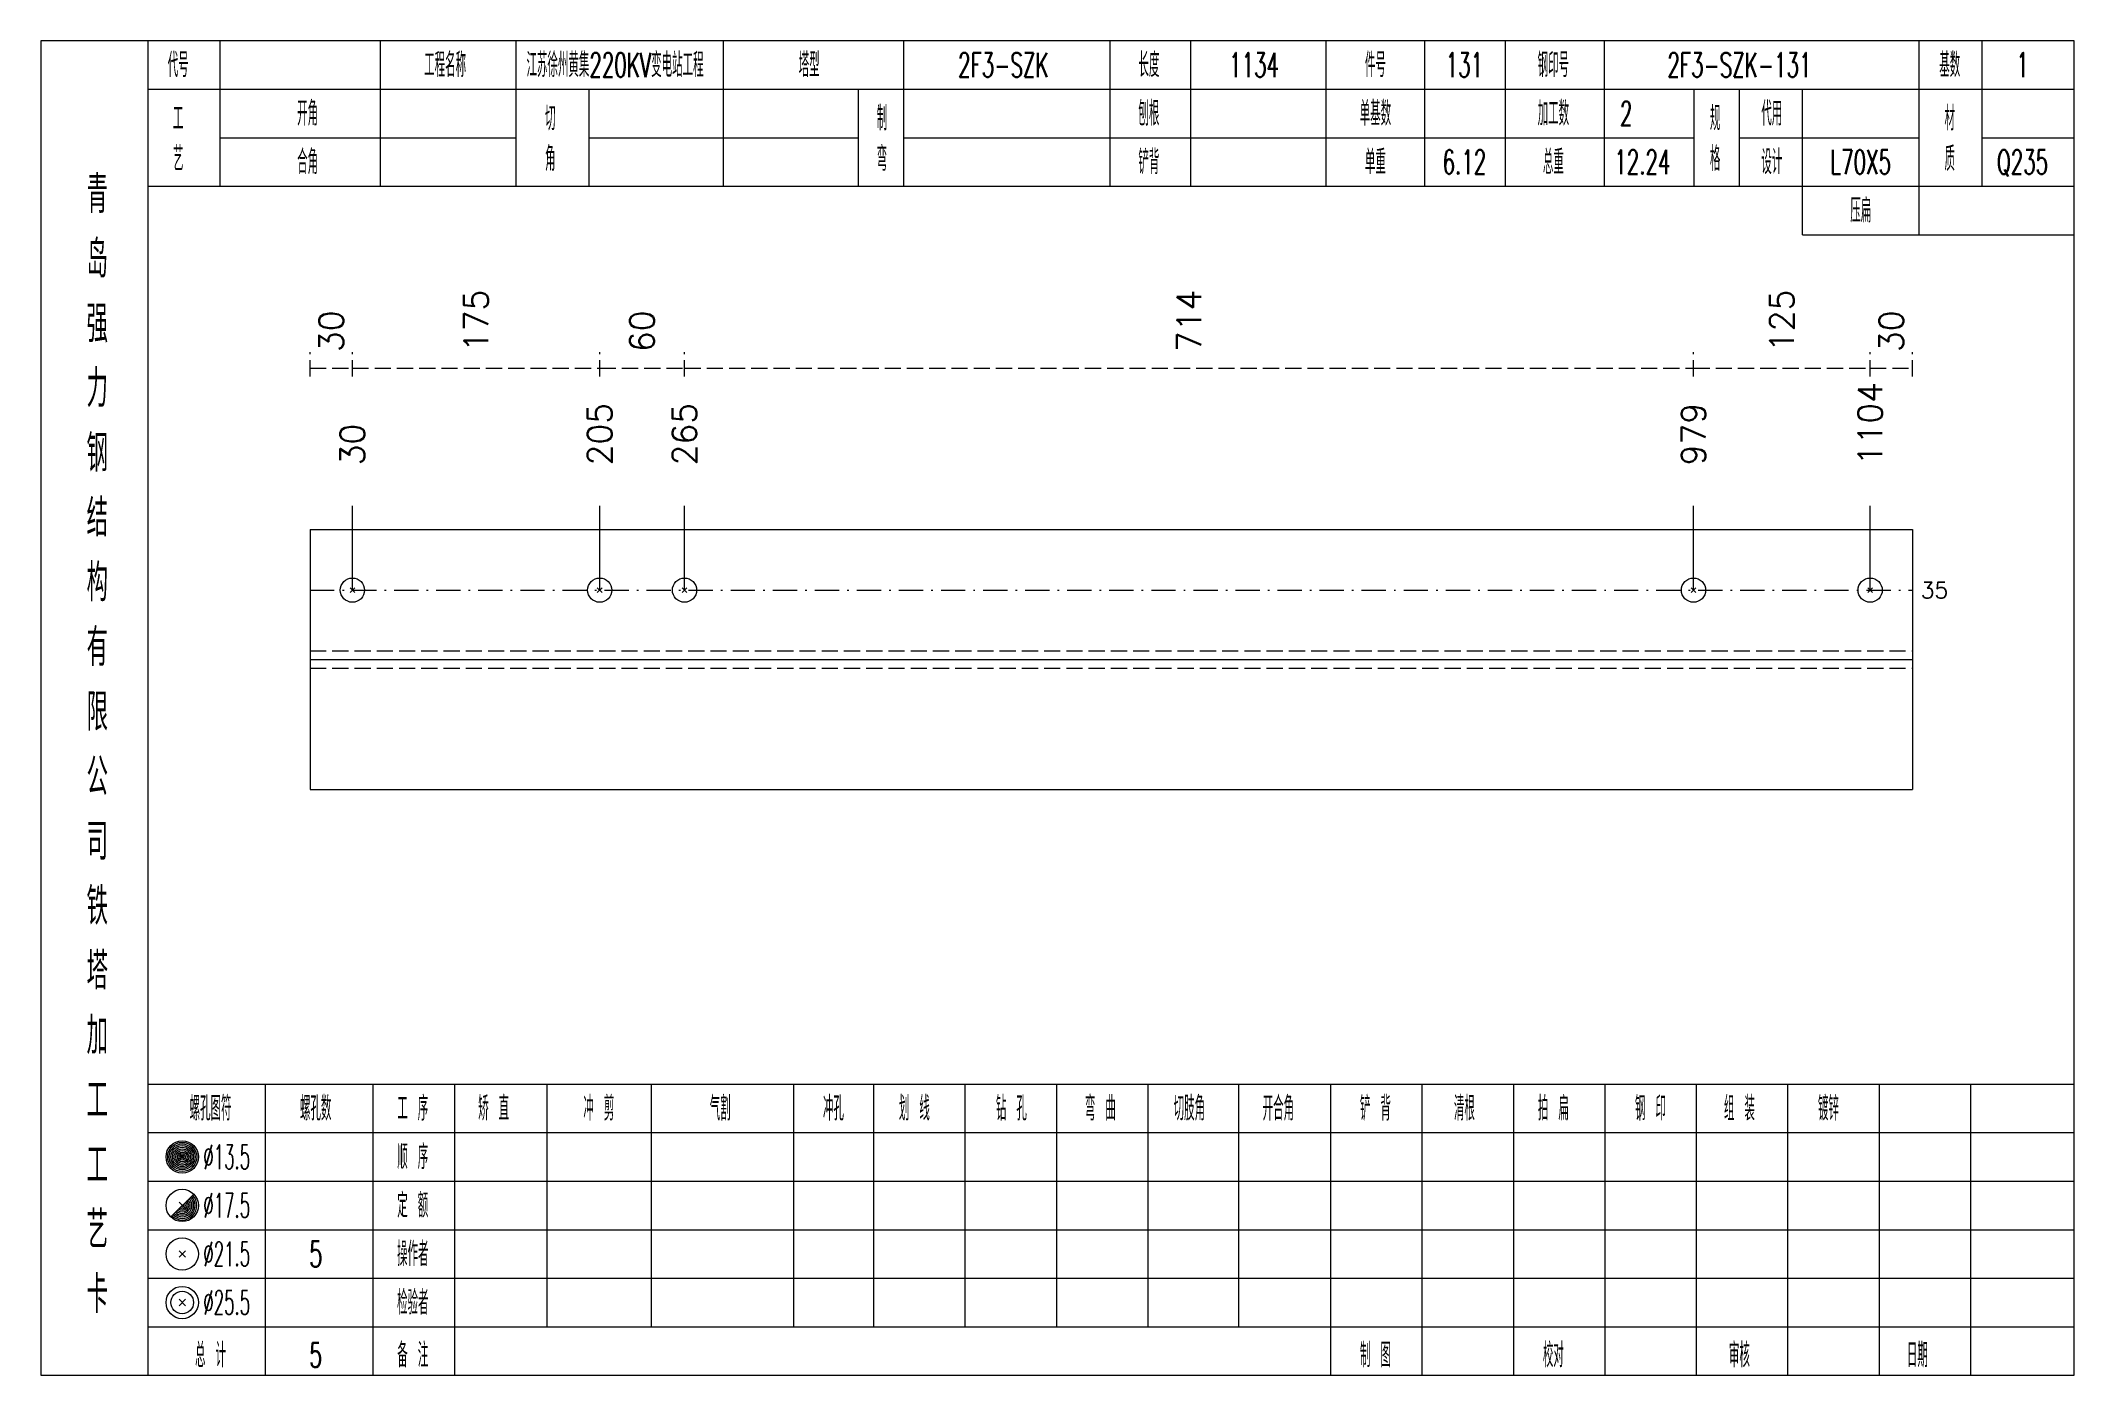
# Model space of a CAD drawing. Extents: x 0 to 4623, y -1159 to 4890.
# Drawn here: x 934.2 to 1185.6, y 4275 to 4440 of the extents above; entities that cross this region are included whole.
import ezdxf
from ezdxf.enums import TextEntityAlignment as Align

# ---------------------------------------------------------------- set-up
doc = ezdxf.new("R2010")
doc.units = 0
doc.header["$MEASUREMENT"] = 0
doc.linetypes.add('一点画线', pattern=[5.2, 3, -1, 0.2, -1])
doc.linetypes.add('虚线', pattern=[2.75, 2, -0.75])
doc.layers.get('0').update_dxf_attribs({"linetype": 'CONTINUOUS', "lineweight": 25})
for name, color, linetype, lineweight in [('1', 7, 'CONTINUOUS', 25), ('4', 7, 'CONTINUOUS', 25), ('5', 7, 'CONTINUOUS', 25)]:
    doc.layers.add(name, color=color, linetype=linetype, lineweight=lineweight)
doc.styles.get("Standard").update_dxf_attribs({"font": 'simplex.shx', "width": 0.7, "height": 3, "bigfont": 'gbhzfs.shx'})

msp = doc.modelspace()

# ---------------------------------------------------------------- texts
at = {"color": 8, "linetype": 'Continuous', "lineweight": 9}
for s, p in [('175', (988.026, 4401.5)), ('714', (1076.158, 4401.5)), ('125', (1149.441, 4401.5)), ('30', (970.12, 4401.5)), ('60', (1008.552, 4401.5)), ('30', (1162.98, 4401.5))]:
    msp.add_text(s, height=3, rotation=90, dxfattribs=at).set_placement(p, align=Align.MIDDLE_LEFT)
at = {"color": 7, "linetype": 'Continuous', "lineweight": 13}
for s, p in [('1104', (1160.359, 4387.5)), ('205', (1003.312, 4387.5)), ('265', (1013.793, 4387.5)), ('979', (1138.523, 4387.5)), ('30', (972.741, 4387.5))]:
    msp.add_text(s, height=3, rotation=90, dxfattribs=at).set_placement(p, align=Align.MIDDLE_LEFT)
msp.add_text('35', height=2, dxfattribs=at).set_placement((1166.6, 4372.071), align=Align.MIDDLE_LEFT)
at = {"layer": '4', "color": 1, "linetype": 'Continuous', "lineweight": 13}
for s, height, width, p in [('代号', 3, 0.6, (951.2, 4437)), ('工程名称', 3, 0.6, (984.2, 4437)), ('江苏徐州黄集220KV变电站工程', 3, 0.6, (1005.2, 4437)), ('塔型', 3, 0.6, (1029.2, 4437)), ('2F3-SZK', 3, 0.6, (1053.2, 4437)), ('长度', 3, 0.6, (1071.2, 4437)), ('1134', 3, 0.6, (1084.2, 4437)), ('件号', 3, 0.6, (1099.2, 4437)), ('131', 3, 0.6, (1110.2, 4437)), ('钢印号', 3, 0.6, (1121.2, 4437)), ('2F3-SZK-131', 3, 0.6, (1144.2, 4437)), ('基数', 3, 0.6, (1170.2, 4437)), ('1', 3, 0.6, (1179.2, 4437)), ('开角', 3, 0.6, (967.2, 4431)), ('制', 3, 0.6, (1038.2, 4430.4)), ('刨根', 3, 0.6, (1071.2, 4431)), ('单基数', 3, 0.6, (1099.2, 4431)), ('加工数', 3, 0.6, (1121.2, 4431)), ('2', 3, 0.6, (1130.2, 4431)), ('代用', 3, 0.6, (1148.2, 4431)), ('材', 3, 0.6, (1170.2, 4430.4)), ('工', 3, 0.6, (951.2, 4430.4)), ('切', 3, 0.6, (997.2, 4430.4)), ('规', 3, 0.6, (1141.2, 4430.4)), ('艺', 3, 0.6, (951.2, 4425.4)), ('角', 3, 0.6, (997.2, 4425.4)), ('弯', 3, 0.6, (1038.2, 4425.4)), ('格', 3, 0.6, (1141.2, 4425.4)), ('质', 3, 0.6, (1170.2, 4425.4)), ('合角', 3, 0.6, (967.2, 4425)), ('铲背', 3, 0.6, (1071.2, 4425)), ('单重', 3, 0.6, (1099.2, 4425)), ('6.12', 3, 0.6, (1110.2, 4425)), ('总重', 3, 0.6, (1121.2, 4425)), ('12.24', 3, 0.6, (1132.2, 4425)), ('设计', 3, 0.6, (1148.2, 4425)), ('L70X5', 3, 0.6, (1159.2, 4425)), ('Q235', 3, 0.6, (1179.2, 4425)), ('青', 4.6, 0.8, (941.2, 4421)), ('压扁', 3, 0.6, (1159.2, 4419)), ('岛', 4.6, 0.8, (941.2, 4413)), ('强', 4.6, 0.8, (941.2, 4405)), ('力', 4.6, 0.8, (941.2, 4397)), ('钢', 4.6, 0.8, (941.2, 4389)), ('结', 4.6, 0.8, (941.2, 4381)), ('构', 4.6, 0.8, (941.2, 4373)), ('有', 4.6, 0.8, (941.2, 4365)), ('限', 4.6, 0.8, (941.2, 4357)), ('公', 4.6, 0.8, (941.2, 4349)), ('司', 4.6, 0.8, (941.2, 4341)), ('铁', 4.6, 0.8, (941.2, 4333)), ('塔', 4.6, 0.8, (941.2, 4325)), ('加', 4.6, 0.8, (941.2, 4317)), ('工', 4.6, 0.8, (941.2, 4309)), ('螺孔图符', 3, 0.6, (955.2, 4308)), ('螺孔数', 3, 0.6, (968.2, 4308)), ('工 序', 3, 0.6, (980.2, 4308)), ('矫 直', 3, 0.6, (990.2, 4308)), ('冲 剪', 3, 0.6, (1003.2, 4308)), ('气割', 3, 0.6, (1018.2, 4308)), ('冲孔', 3, 0.6, (1032.2, 4308)), ('划 线', 3, 0.6, (1042.2, 4308)), ('钻 孔', 3, 0.6, (1054.2, 4308)), ('弯 曲', 3, 0.6, (1065.2, 4308)), ('切肢角', 3, 0.6, (1076.2, 4308)), ('开合角', 3, 0.6, (1087.2, 4308)), ('铲 背', 3, 0.6, (1099.2, 4308)), ('清根', 3, 0.6, (1110.2, 4308)), ('拍 扁', 3, 0.6, (1121.2, 4308)), ('钢 印', 3, 0.6, (1133.2, 4308)), ('组 装', 3, 0.6, (1144.2, 4308)), ('镀锌', 3, 0.6, (1155.2, 4308)), ('工', 4.6, 0.8, (941.2, 4301)), ('%%C13.5', 3, 0.5, (957.2, 4302)), ('顺 序', 3, 0.6, (980.2, 4302)), ('%%C17.5', 3, 0.5, (957.2, 4296)), ('定 额', 3, 0.6, (980.2, 4296)), ('艺', 4.6, 0.8, (941.2, 4293)), ('%%C21.5', 3, 0.5, (957.2, 4290)), ('5', 3.2, 0.6, (968.2, 4290)), ('操作者', 3, 0.6, (980.2, 4290)), ('卡', 4.6, 0.8, (941.2, 4285)), ('%%C25.5', 3, 0.5, (957.2, 4284)), ('检验者', 3, 0.6, (980.2, 4284)), ('总 计', 3, 0.6, (955.2, 4277.5)), ('5', 3, 0.6, (968.2, 4277.5)), ('备 注', 3, 0.6, (980.2, 4277.5)), ('制 图', 3, 0.6, (1099.2, 4277.5)), ('校对', 3, 0.6, (1121.2, 4277.5)), ('审核', 3, 0.6, (1144.2, 4277.5)), ('日期', 3, 0.6, (1166.2, 4277.5))]:
    msp.add_text(s, height=height, dxfattribs=dict(at, width=width)).set_placement(p, align=Align.MIDDLE_CENTER)

# ---------------------------------------------------------------- blocks, each defined once
blk = doc.blocks.new('孔21.5')
at = {"layer": '5', "color": 7, "linetype": 'Continuous', "lineweight": 13}
for p, q in [((-0.2, -0.2), (0.2, 0.2)), ((-0.2, 0.2), (0.2, -0.2))]:
    blk.add_line(p, q, dxfattribs=at)
blk.add_circle((0, 0), 1, dxfattribs=at)

# ---------------------------------------------------------------- linework, layer by layer
at = {"color": 8, "linetype": '虚线', "lineweight": 9}
for p, q in [((967.5, 4398.5), (967.5, 4401.5)), ((967.5, 4399.5), (972.741, 4399.5)), ((972.741, 4398.5), (972.741, 4401.5)), ((972.741, 4398.5), (972.741, 4401.5)), ((972.741, 4399.5), (1003.312, 4399.5)), ((1003.312, 4398.5), (1003.312, 4401.5)), ((1003.312, 4398.5), (1003.312, 4401.5)), ((1003.312, 4399.5), (1013.793, 4399.5)), ((1013.793, 4398.5), (1013.793, 4401.5)), ((1013.793, 4398.5), (1013.793, 4401.5)), ((1013.793, 4399.5), (1138.523, 4399.5)), ((1138.523, 4398.5), (1138.523, 4401.5)), ((1138.523, 4398.5), (1138.523, 4401.5)), ((1138.523, 4399.5), (1160.359, 4399.5)), ((1160.359, 4398.5), (1160.359, 4401.5)), ((1160.359, 4398.5), (1160.359, 4401.5)), ((1160.359, 4399.5), (1165.6, 4399.5)), ((1165.6, 4398.5), (1165.6, 4401.5))]:
    msp.add_line(p, q, dxfattribs=at)
at = {"color": 7, "linetype": 'Continuous', "lineweight": 13}
for p, q in [((972.741, 4372.071), (972.741, 4382.5)), ((1003.312, 4372.071), (1003.312, 4382.5)), ((1013.793, 4372.071), (1013.793, 4382.5)), ((1138.523, 4372.071), (1138.523, 4382.5)), ((1160.359, 4372.071), (1160.359, 4382.5))]:
    msp.add_line(p, q, dxfattribs=at)
at = {"color": 7, "linetype": 'Continuous', "lineweight": 18}
for p, q in [((967.5, 4379.571), (967.5, 4347.429)), ((967.5, 4379.571), (1165.6, 4379.571)), ((1165.6, 4379.571), (1165.6, 4347.429)), ((967.5, 4363.5), (1165.6, 4363.5))]:
    msp.add_line(p, q, dxfattribs=at)
at = {"color": 3, "linetype": '一点画线', "lineweight": 13}
msp.add_line((967.5, 4372.071), (1165.6, 4372.071), dxfattribs=at)
at = {"color": 1, "linetype": '虚线', "lineweight": 18}
for p, q in [((967.5, 4364.571), (1165.6, 4364.571)), ((967.5, 4362.429), (1165.6, 4362.429))]:
    msp.add_line(p, q, dxfattribs=at)
at = {"layer": '1', "color": 7, "linetype": 'Continuous', "lineweight": 18}
msp.add_line((967.5, 4347.429), (1165.6, 4347.429), dxfattribs=at)
at = {"layer": '4', "color": 1, "linetype": 'Continuous', "lineweight": 18}
for p, q in [((947.5, 4275), (947.5, 4440)), ((956.4, 4422), (956.4, 4440)), ((976.2, 4422), (976.2, 4440)), ((993, 4422), (993, 4440)), ((1018.6, 4422), (1018.6, 4440)), ((1040.9, 4422), (1040.9, 4440)), ((1066.4, 4422), (1066.4, 4440)), ((1076.4, 4422), (1076.4, 4440)), ((1093.1, 4422), (1093.1, 4440)), ((1105.3, 4422), (1105.3, 4440)), ((1115.3, 4422), (1115.3, 4440)), ((1127.5, 4422), (1127.5, 4440)), ((1166.4, 4416), (1166.4, 4440)), ((1174.2, 4422), (1174.2, 4440)), ((947.5, 4434), (1185.6, 4434)), ((1002, 4422), (1002, 4434)), ((1035.3, 4422), (1035.3, 4434)), ((1138.6, 4422), (1138.6, 4434)), ((1144.2, 4422), (1144.2, 4434)), ((1152, 4416), (1152, 4434)), ((956.4, 4428), (993, 4428)), ((1002, 4428), (1035.3, 4428)), ((1040.9, 4428), (1138.6, 4428)), ((1144.2, 4428), (1166.4, 4428)), ((1174.2, 4428), (1185.6, 4428)), ((947.5, 4422), (1185.6, 4422)), ((1152, 4416), (1185.6, 4416)), ((947.5, 4311), (1185.6, 4311)), ((962, 4275), (962, 4311)), ((975.3, 4275), (975.3, 4311)), ((985.4, 4275), (985.4, 4311)), ((996.8, 4281), (996.8, 4311)), ((1009.7, 4281), (1009.7, 4311)), ((1027.3, 4281), (1027.3, 4311)), ((1037.2, 4281), (1037.2, 4311)), ((1048.5, 4281), (1048.5, 4311)), ((1059.8, 4281), (1059.8, 4311)), ((1071.1, 4281), (1071.1, 4311)), ((1082.3, 4281), (1082.3, 4311)), ((1093.7, 4281), (1093.7, 4311)), ((1105, 4281), (1105, 4311)), ((1116.3, 4281), (1116.3, 4311)), ((1127.6, 4281), (1127.6, 4311)), ((1138.9, 4281), (1138.9, 4311)), ((1150.2, 4281), (1150.2, 4311)), ((1161.5, 4281), (1161.5, 4311)), ((1172.8, 4281), (1172.8, 4311)), ((947.5, 4305), (1185.6, 4305)), ((947.5, 4299), (1185.6, 4299)), ((947.5, 4293), (1185.6, 4293)), ((947.5, 4287), (1185.6, 4287)), ((947.5, 4281), (1185.6, 4281)), ((1093.7, 4275), (1093.7, 4281)), ((1105, 4275), (1105, 4281)), ((1116.3, 4275), (1116.3, 4281)), ((1127.6, 4275), (1127.6, 4281)), ((1138.9, 4275), (1138.9, 4281)), ((1150.2, 4275), (1150.2, 4281)), ((1161.5, 4275), (1161.5, 4281)), ((1172.8, 4275), (1172.8, 4281))]:
    msp.add_line(p, q, dxfattribs=at)
at = {"layer": '4', "color": 7, "linetype": 'Continuous', "lineweight": 13}
for p, q in [((951.5, 4301.8), (951.9, 4302.2)), ((951.9, 4301.8), (951.5, 4302.2)), ((950.286, 4294.586), (953.114, 4297.414)), ((951.3, 4296.4), (952.1, 4295.6)), ((951.3, 4289.6), (952.1, 4290.4)), ((951.3, 4290.4), (952.1, 4289.6)), ((951.3, 4283.6), (952.1, 4284.4)), ((951.3, 4284.4), (952.1, 4283.6))]:
    msp.add_line(p, q, dxfattribs=at)
at = {"layer": '4', "color": 1, "linetype": 'Continuous', "lineweight": 18}
msp.add_lwpolyline([(934.2, 4440), (934.2, 4275), (1185.6, 4275), (1185.6, 4440)], close=True, dxfattribs=at)
at = {"layer": '4', "color": 7, "linetype": 'Continuous', "lineweight": 13}
for centre, radius in [((951.7, 4302), 2), ((951.7, 4302), 1.8), ((951.7, 4302), 1.6), ((951.7, 4302), 1.4), ((951.7, 4302), 1.2), ((951.7, 4302), 1), ((951.7, 4302), 0.8), ((951.7, 4302), 0.6), ((951.7, 4302), 0.4), ((951.7, 4302), 0.2), ((951.7, 4296), 2), ((951.7, 4290), 2), ((951.7, 4284), 2), ((951.7, 4284), 1.4)]:
    msp.add_circle(centre, radius, dxfattribs=at)
for radius in [1.8, 1.6, 1.4, 1.2, 1, 0.8, 0.6, 0.4, 0.2]:
    msp.add_arc((951.7, 4296), radius, 225, 45, dxfattribs=at)

# ---------------------------------------------------------------- block references
at = {"color": 7, "linetype": 'Continuous', "lineweight": 13, "xscale": 1.5, "yscale": 1.5, "zscale": 1.5}
for p in [(972.741, 4372.071), (1003.312, 4372.071), (1013.793, 4372.071), (1138.523, 4372.071), (1160.359, 4372.071)]:
    msp.add_blockref('孔21.5', p, dxfattribs=at)

msp.set_redraw_order([(e.dxf.handle, doc.entitydb.next_handle()) for e in msp.query("TEXT MTEXT ATTDEF DIMENSION ARC_DIMENSION")])  # texts and dimensions are drawn at this point

doc.saveas('drawing.dxf')
